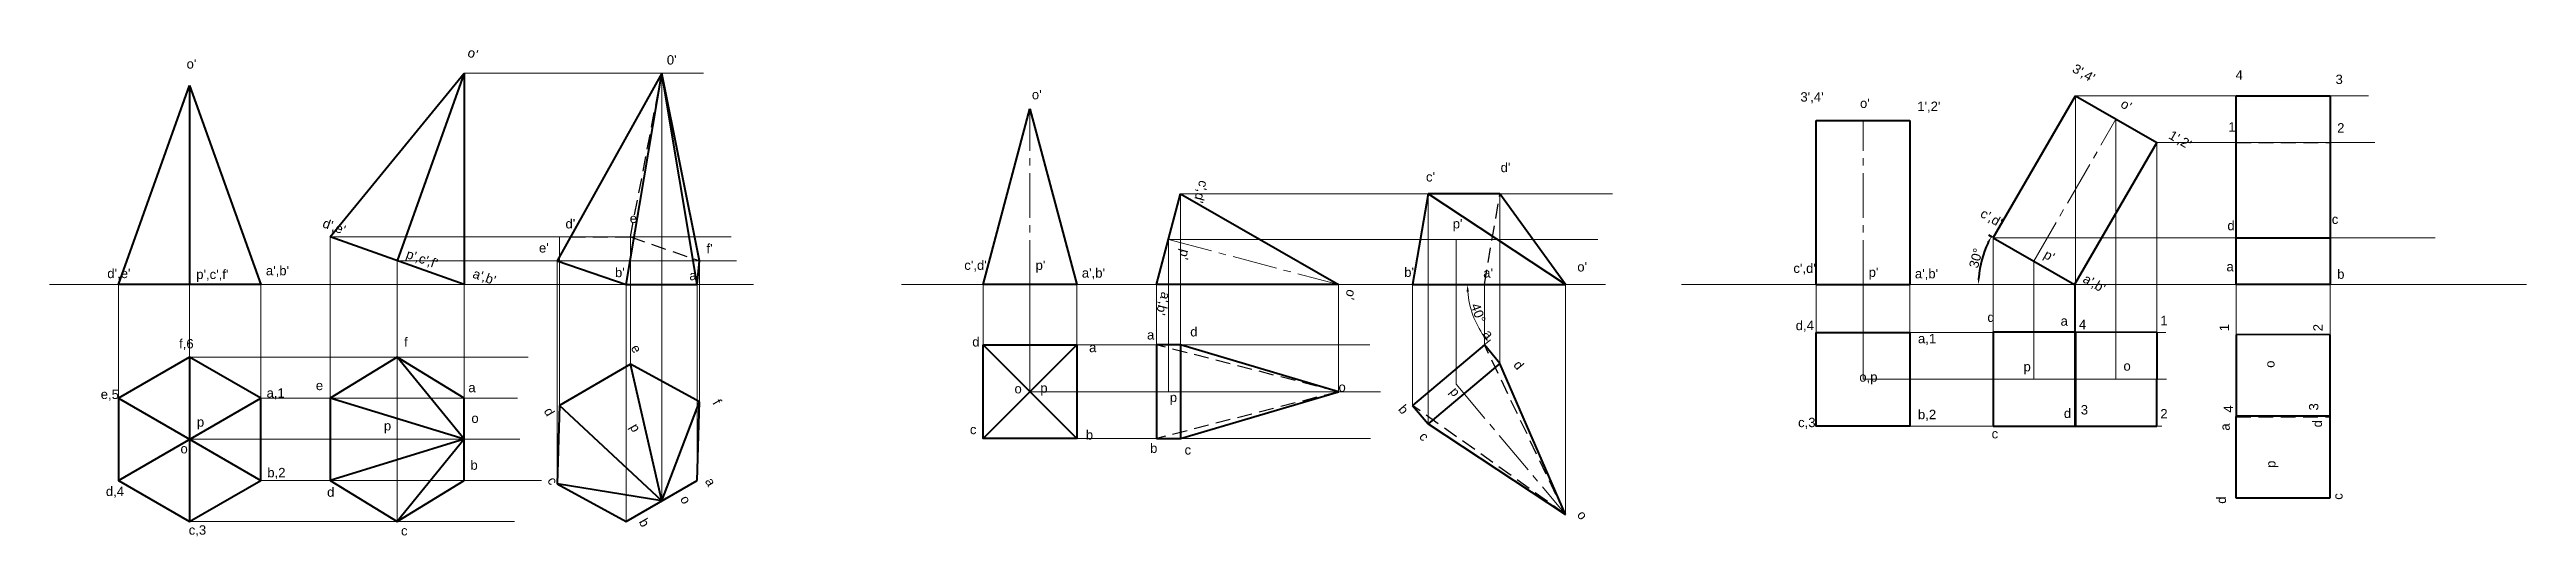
# Model space of a CAD drawing. Header units: millimetres. Extents: x 1 to 7224, y -410 to 206.
# Drawn here: x 2912 to 3968, y -389 to -181 of the extents above; entities that cross this region are included whole.
import ezdxf

# ---------------------------------------------------------------- set-up
doc = ezdxf.new("R2010")
doc.units = ezdxf.units.MM
doc.linetypes.add('CENTER2', pattern=[28.575, 19.05, -3.175, 3.175, -3.175])
doc.linetypes.add('DASHED2', pattern=[9.525, 6.35, -3.175])
for name, color, linetype, lineweight in [('Centre line', 1, 'CENTER2', 20), ('Dim n hatch', 6, 'Continuous', 20), ('Hidden', 3, 'DASHED2', 30), ('Object', 2, 'Continuous', 40), ('Projection', 5, 'Continuous', 5)]:
    doc.layers.add(name, color=color, linetype=linetype, lineweight=lineweight)
doc.styles.get("Standard").update_dxf_attribs({"font": 'arial.ttf', "height": 4})
doc.dimstyles.new('ISO-25', dxfattribs={"dimtxt": 3, "dimasz": 3, "dimexe": 1.25, "dimexo": 0.625, "dimgap": 0.5, "dimtad": 1, "dimdec": 0, "dimtxsty": 'Standard', "dimcen": 2.5, "dimclrd": 256, "dimclre": 256, "dimclrt": 256, "dimadec": 0, "dimazin": 0, "dimtfac": 1, "dimtdec": 0, "dimtmove": 0, "dimatfit": 2, "dimfxl": 1, "dimlwd": -1, "dimlwe": -1, "dimarcsym": 0})

msp = doc.modelspace()

# ---------------------------------------------------------------- texts
at = {"layer": 'Dim n hatch'}
for s, p in [("o'", (2970.6, -189.4)), ("0'", (3175.3, -187.7)), ("e'", (3159.5, -255.3)), ("e'", (3120.8, -267.9)), ("d'", (3132.1, -257.6)), ("a',b'", (3004.4, -277.6)), ("b'", (3153.2, -278.4)), ("f'", (3192.2, -268.2)), ("d',e'", (2936.8, -278.8)), ("p',c',f'", (2974.7, -279.2)), ("a'", (3184.9, -279.7)), ('f,6', (2967.4, -308.8)), ('f', (3063.3, -308.1)), ('e,5', (2934, -330.4)), ('a,1', (3004.7, -329.8)), ('e', (3025.7, -326.6)), ('a', (3090.7, -327.5)), ('o', (3092, -340.6)), ('p', (2975, -342.2)), ('p', (3054.7, -343.8)), ('o', (2968, -353.6)), ('b', (3091.6, -360.6)), ('d,4', (2936.2, -371.8)), ('b,2', (3005, -363.8)), ('d', (3030.5, -372.1)), ('c,3', (2971.5, -388.3)), ('c', (3062, -388.6))]:
    msp.add_text(s, height=4, dxfattribs=at).set_placement(p)
for s, rotation, p in [("o'", 340.3738, (3090, -184.1)), ("d',e'", 340.3738, (3028.2, -257)), ("p',c',f'", 340.3738, (3063.8, -270.1)), ("a',b'", 340.3738, (3092.2, -278.5)), ('e', 300, (3159.8, -308.6)), ('d', 300, (3122.7, -335.5)), ('f', 300, (3194.6, -332)), ('p', 300, (3159.4, -342.3)), ('c', 300, (3124.2, -365.1)), ('a', 300, (3191.4, -365.4)), ('o', 300, (3180.8, -373)), ('b', 300, (3163.2, -382.8))]:
    msp.add_text(s, height=4, rotation=rotation, dxfattribs=at).set_placement(p)
at = {"layer": 'Object'}
for s, rotation, p in [("3',4'", 330, (3774, -190.6)), ("o'", 330, (3794.6, -205.6)), ("1',2'", 330, (3815.1, -219)), ("c',d'", 255.0686, (3402.4, -236.8)), ("c',d'", 330, (3734.8, -252.4)), ("p'", 255.0686, (3394.6, -266.2)), ("p'", 330, (3761.8, -269.9)), ("a',b'", 255.0686, (3386.3, -284.4)), ("o'", 255.0686, (3465.4, -283.3)), ("a',b'", 330, (3778.5, -280.3)), ('a', 310, (3523, -302.8)), ('1', 90, (3841.2, -301.5)), ('2', 90, (3881.1, -301.5)), ('d', 310, (3535.9, -316)), ('o', 90, (3860.6, -317.1)), ('p', 310, (3508.8, -327.4)), ('b', 310, (3486.8, -334.9)), ('4', 90, (3842.9, -336.2)), ('3', 90, (3879.3, -335.3)), ('c', 310, (3495.7, -346.6)), ('a', 90, (3841.5, -343.9)), ('d', 90, (3880.8, -342.5)), ('p', 90, (3861, -359.8)), ('o', 310, (3563, -380)), ('d', 90, (3839.9, -375.1)), ('c', 90, (3889.6, -373.4))]:
    msp.add_text(s, height=4, rotation=rotation, dxfattribs=at).set_placement(p)
for s, p in [("o'", (3330.9, -202.5)), ("3',4'", (3658.5, -203.5)), ('4', (3844, -194.1)), ('3', (3886.6, -196)), ("o'", (3683.9, -206.2)), ("1',2'", (3708.3, -207.5)), ('1', (3840.9, -216.3)), ('2', (3887.3, -216.7)), ("d'", (3530.7, -233.6)), ("c'", (3498.9, -237.6)), ('c', (3885, -255.7)), ("p'", (3510.3, -257.6)), ('d', (3840.5, -258.4)), ("c',d'", (3302.1, -275.3)), ("p'", (3332.5, -275.3)), ("a',b'", (3352.2, -278.6)), ("b'", (3489.6, -278.3)), ("o'", (3563.4, -276)), ("c',d'", (3655.5, -276.6)), ("p'", (3687.6, -278.3)), ('a', (3840.1, -275.9)), ("a'", (3523.3, -278.6)), ("a',b'", (3707.3, -278.9)), ('b', (3887.3, -279.1)), ('d', (3738.2, -297.5)), ('1', (3811.9, -298.9)), ('d', (3305.5, -308)), ('a', (3380, -305)), ('d', (3398.4, -303.7)), ('d,4', (3656.5, -301)), ('a,1', (3708.6, -306.6)), ('a', (3769.4, -299.1)), ('4', (3777.2, -300.6)), ('a', (3355.3, -310.4)), ('p', (3753.6, -318.6)), ('o', (3796.2, -318.3)), ('o', (3323.5, -328)), ('p', (3334.5, -327.7)), ('o', (3461.6, -327.3)), ('o,p', (3683.6, -323)), ('p', (3389.7, -331.7)), ('b,2', (3708.6, -339)), ('d', (3770.8, -338.5)), ('3', (3778, -337)), ('2', (3811.9, -338.7)), ('c', (3304.5, -345.4)), ('b', (3353.9, -347.7)), ('c,3', (3657.5, -342.4)), ('c', (3740, -347.2)), ('b', (3381.3, -353.4)), ('c', (3396, -354.1))]:
    msp.add_text(s, height=4, dxfattribs=at).set_placement(p)

# ---------------------------------------------------------------- blocks, each defined once
blk = doc.blocks.new('*D11')
at = {"layer": 'Defpoints', "color": 0, "transparency": 16777216}
for p in [(3275.4, -281.6), (3575.4, -281.6), (3517.6, -290.3), (3523.8, -307.3), (3493.2, -333.1)]:
    blk.add_point(p, dxfattribs=at)
at = {"layer": 'Dim n hatch', "transparency": 16777216}
blk.add_line((3524.3, -306.9), (3526.4, -305.2), dxfattribs=at)
blk.add_arc((3554.5, -281.6), 37.9, 184.5306, 215.4694, dxfattribs=at)
for points in [[(3516.2, -284.6), (3517.2, -284.6), (3516.6, -281.6)], [(3524, -303.3), (3523.2, -303.9), (3525.4, -306)]]:
    blk.add_solid(points, dxfattribs=at)
at = {"layer": 'Dim n hatch', "transparency": 16777216, "insert": (3521.2, -293.7), "char_height": 4, "attachment_point": 5, "rotation": 290}
blk.add_mtext('40°', dxfattribs=at)
blk = doc.blocks.new('*D12')
at = {"layer": 'Defpoints', "color": 0, "transparency": 16777216}
for p in [(3740.7, -261.6), (3736.8, -267.6), (3668, -281.6), (3775.4, -281.6), (3968, -281.6)]:
    blk.add_point(p, dxfattribs=at)
at = {"layer": 'Object', "transparency": 16777216}
blk.add_line((3740.2, -261.3), (3738.8, -260.5), dxfattribs=at)
blk.add_arc((3775.4, -281.6), 41, 154.1931, 175.8069, dxfattribs=at)
for points in [[(3738, -263.5), (3738.9, -264), (3739.9, -261.1)], [(3735, -278.6), (3734, -278.6), (3734.4, -281.6)]]:
    blk.add_solid(points, dxfattribs=at)
at = {"layer": 'Object', "transparency": 16777216, "insert": (3733.3, -270.3), "char_height": 4, "attachment_point": 5, "rotation": 75}
blk.add_mtext('30°', dxfattribs=at)

# ---------------------------------------------------------------- dimensions: what is measured, and where the dimension line sits
at = {"layer": 'Dim n hatch'}
dim = msp.add_angular_dim_2l(base=(3517.6, -290.3), line1=((3523.8, -307.3), (3493.2, -333.1)), line2=((3275.4, -281.6), (3575.4, -281.6)), dimstyle='ISO-25', dxfattribs=at)
dim.commit()
dim.dimension.update_dxf_attribs({"geometry": '*D11', "text_midpoint": (3521.2, -293.7)})
at = {"layer": 'Object'}
dim = msp.add_angular_dim_2l(base=(3736.8, -267.6), line1=((3668, -281.6), (3968, -281.6)), line2=((3740.7, -261.6), (3775.4, -281.6)), dimstyle='ISO-25', dxfattribs=at)
dim.commit()
dim.dimension.update_dxf_attribs({"geometry": '*D12', "text_midpoint": (3733.3, -270.3)})

# ---------------------------------------------------------------- linework, layer by layer
at = {"layer": 'Centre line'}
for p, q in [((2971.9, -281.6), (2971.9, -196.6)), ((3060.3, -271.4), (3088.9, -191.3)), ((3330.1, -281.6), (3330.1, -206.6)), ((3758, -271.6), (3793, -211)), ((3685.2, -281.6), (3685.2, -211.6)), ((3389.1, -262.3), (3461.6, -281.6)), ((3511.8, -324.1), (3558.4, -379.7)), ((3389.1, -327.3), (3461.6, -327.3))]:
    msp.add_line(p, q, dxfattribs=at)
at = {"layer": 'Hidden'}
for p, q in [((3159.8, -261.2), (3173.2, -191.3)), ((3844.3, -221), (3884.3, -221)), ((3523.8, -281.6), (3530.4, -242.9)), ((3134.3, -261.2), (3159.8, -261.2)), ((3159.8, -261.2), (3189.2, -271.4)), ((3775.4, -301.9), (3775.4, -342)), ((3461.6, -327.3), (3384, -307.3)), ((3558.4, -379.7), (3523.8, -307.3)), ((3461.6, -327.3), (3384, -347.3)), ((3558.4, -379.7), (3493.2, -333.1)), ((3844.2, -338), (3884.3, -338))]:
    msp.add_line(p, q, dxfattribs=at)
at = {"layer": 'Object'}
for p, q in [((2941.6, -281.6), (2971.9, -196.6)), ((2971.9, -196.6), (3002.2, -281.6)), ((2971.9, -196.6), (2971.9, -281.6)), ((3031.8, -261.2), (3088.9, -191.3)), ((3088.9, -191.3), (3060.3, -271.4)), ((3088.9, -191.3), (3088.9, -281.6)), ((3173.2, -191.3), (3128.6, -271.4)), ((3158, -281.6), (3173.2, -191.3)), ((3189.2, -271.4), (3173.2, -191.3)), ((3188.3, -281.6), (3173.2, -191.3)), ((3310.1, -281.6), (3330.1, -206.6)), ((3330.1, -206.6), (3350.1, -281.6)), ((3740.7, -261.6), (3775.7, -201)), ((3775.7, -201), (3810.4, -221)), ((3844.3, -281.6), (3844.3, -201)), ((3844.3, -201), (3884.3, -201)), ((3884.3, -201), (3884.3, -281.6)), ((3665.2, -281.6), (3665.2, -211.6)), ((3665.2, -211.6), (3705.2, -211.6)), ((3705.2, -211.6), (3705.2, -281.6)), ((3810.4, -221), (3775.4, -281.6)), ((3384, -281.6), (3394.3, -242.9)), ((3394.3, -242.9), (3461.6, -281.6)), ((3499.8, -242.9), (3493.2, -281.6)), ((3530.4, -242.9), (3499.8, -242.9)), ((3558.4, -281.6), (3499.8, -242.9)), ((3558.4, -281.6), (3530.4, -242.9)), ((3088.9, -281.6), (3031.8, -261.2)), ((3740.7, -261.6), (3775.4, -281.6)), ((3844.3, -261.6), (3884.3, -261.6)), ((3128.6, -271.4), (3158, -281.6)), ((3188.3, -281.6), (3189.2, -271.4)), ((3002.2, -281.6), (2941.6, -281.6)), ((3158, -281.6), (3188.3, -281.6)), ((3350.1, -281.6), (3310.1, -281.6)), ((3461.6, -281.6), (3384, -281.6)), ((3493.2, -281.6), (3558.4, -281.6)), ((3665.2, -281.6), (3705.2, -281.6)), ((3884.3, -281.6), (3844.3, -281.6)), ((3810.4, -302), (3740.7, -301.8)), ((3740.7, -301.8), (3740.7, -342)), ((3775.7, -301.9), (3775.7, -342)), ((3810.4, -342), (3810.5, -302)), ((3844.3, -303), (3844.1, -372.6)), ((3884.3, -303), (3844.3, -302.9)), ((3884.3, -372.6), (3884.3, -303)), ((2971.9, -312.6), (2971.9, -382.6)), ((3060.3, -312.6), (3031.8, -330.1)), ((3088.9, -330.1), (3060.3, -312.6)), ((3088.9, -347.6), (3060.3, -312.6)), ((3159.8, -315.6), (3129.5, -333.1)), ((3189.2, -331.6), (3159.8, -315.6)), ((3173.2, -373.8), (3159.8, -315.6)), ((3350.1, -347.3), (3310.1, -307.3)), ((3350.1, -307.3), (3310.1, -347.3)), ((3394.3, -307.3), (3384, -307.3)), ((3384, -307.3), (3384, -347.3)), ((3461.6, -327.3), (3394.3, -307.3)), ((3394.3, -307.3), (3394.3, -347.3)), ((3523.8, -307.3), (3493.2, -333.1)), ((3530.4, -315.2), (3499.8, -341)), ((3530.4, -315.2), (3523.8, -307.3)), ((3558.4, -379.7), (3530.4, -315.2)), ((2941.6, -330.1), (2971.9, -347.6)), ((2941.6, -365.1), (3002.2, -330.1)), ((3031.8, -330.1), (3031.8, -365.1)), ((3088.9, -347.6), (3031.8, -330.1)), ((3088.9, -365.1), (3088.9, -330.1)), ((3129.5, -333.1), (3128.6, -366.6)), ((3173.2, -373.8), (3129.5, -333.1)), ((3173.2, -373.8), (3189.2, -331.6)), ((3188.3, -365.1), (3189.2, -331.6)), ((3394.3, -347.3), (3461.6, -327.3)), ((3493.2, -333.1), (3499.8, -341)), ((3844.2, -337.6), (3884.3, -337.6)), ((2971.9, -347.6), (3002.2, -365.1)), ((3088.9, -347.6), (3031.8, -365.1)), ((3088.9, -347.6), (3060.3, -382.6)), ((3384, -347.3), (3394.3, -347.3)), ((3499.8, -341), (3558.4, -379.7)), ((3740.7, -342), (3810.4, -342)), ((3031.8, -365.1), (3060.3, -382.6)), ((3060.3, -382.6), (3088.9, -365.1)), ((3128.6, -366.6), (3158, -382.6)), ((3173.2, -373.8), (3128.6, -366.6)), ((3158, -382.6), (3188.3, -365.1)), ((3844.1, -372.6), (3884.3, -372.6))]:
    msp.add_line(p, q, dxfattribs=at)
for points in [[(3665.2, -302), (3705.2, -302), (3705.2, -342), (3665.2, -342)], [(2941.6, -330.1), (2941.6, -365.1), (2971.9, -382.6), (3002.2, -365.1), (3002.2, -330.1), (2971.9, -312.6)], [(3310.1, -307.3), (3350.1, -307.3), (3350.1, -347.3), (3310.1, -347.3)]]:
    msp.add_lwpolyline(points, close=True, dxfattribs=at)
at = {"layer": 'Projection'}
for p, q in [((3088.9, -191.3), (3191, -191.3)), ((3173.2, -373.8), (3173.2, -191.3)), ((3775.7, -201), (3775.7, -342)), ((3775.7, -201), (3775.7, -201)), ((3775.7, -201), (3900.6, -201)), ((3793, -211), (3793, -322)), ((3844.3, -302.9), (3844.3, -201)), ((3884.3, -303), (3884.3, -201)), ((3810.4, -221), (3810.4, -342)), ((3810.4, -221), (3903.3, -221)), ((3394.3, -242.9), (3394.3, -347.3)), ((3394.3, -242.9), (3578.4, -242.9)), ((3499.8, -341), (3499.8, -242.9)), ((3530.4, -315.2), (3530.4, -242.9)), ((3031.8, -261.2), (3031.8, -365.1)), ((3031.8, -261.2), (3202.8, -261.2)), ((3129.5, -333.1), (3129.5, -261.2)), ((3159.8, -315.6), (3159.8, -261.2)), ((3389.1, -262.3), (3389.1, -327.3)), ((3389.1, -262.3), (3572.1, -262.3)), ((3511.8, -324.1), (3511.8, -262.3)), ((3740.7, -261.6), (3740.7, -342)), ((3740.7, -261.6), (3929.1, -261.6)), ((3060.3, -271.4), (3060.3, -382.6)), ((3060.3, -271.4), (3205, -271.4)), ((3128.6, -366.6), (3128.6, -271.4)), ((3189.2, -331.6), (3189.2, -271.4)), ((3758, -271.6), (3758, -322)), ((2912.2, -281.6), (3212.2, -281.6)), ((2941.6, -330.1), (2941.6, -281.6)), ((2971.9, -312.6), (2971.9, -281.6)), ((3002.2, -330.1), (3002.2, -281.6)), ((3088.9, -281.6), (3088.9, -365.1)), ((3158, -382.6), (3158, -281.6)), ((3188.3, -365.1), (3188.3, -281.6)), ((3275.4, -281.6), (3575.4, -281.6)), ((3310.1, -307.3), (3310.1, -281.6)), ((3330.1, -327.3), (3330.1, -281.6)), ((3350.1, -307.3), (3350.1, -281.6)), ((3384, -281.6), (3384, -347.3)), ((3461.6, -281.6), (3461.6, -327.3)), ((3493.2, -333.1), (3493.2, -281.6)), ((3523.8, -307.3), (3523.8, -281.6)), ((3558.4, -379.7), (3558.4, -281.6)), ((3607.8, -281.6), (3907.8, -281.6)), ((3665.2, -302), (3665.2, -281.6)), ((3668, -281.6), (3968, -281.6)), ((3685.2, -322), (3685.2, -281.6)), ((3705.2, -302), (3705.2, -281.6)), ((3775.4, -281.6), (3775.4, -342)), ((3705.2, -302), (3814.2, -302)), ((2971.9, -312.6), (3116.2, -312.6)), ((3350.1, -307.3), (3474.9, -307.3)), ((3685.2, -322), (3814.6, -322)), ((3002.2, -330.1), (3111.7, -330.1)), ((3330.1, -327.3), (3479.5, -327.3)), ((2971.9, -347.6), (3112.7, -347.6)), ((3350.1, -347.3), (3475.2, -347.3)), ((3705.2, -342), (3812.6, -342)), ((3002.2, -365.1), (3121.9, -365.1)), ((2971.9, -382.6), (3110.4, -382.6))]:
    msp.add_line(p, q, dxfattribs=at)

msp.set_redraw_order([(e.dxf.handle, doc.entitydb.next_handle()) for e in msp.query("TEXT MTEXT ATTDEF DIMENSION ARC_DIMENSION")])  # texts and dimensions are drawn at this point

doc.saveas('drawing.dxf')
